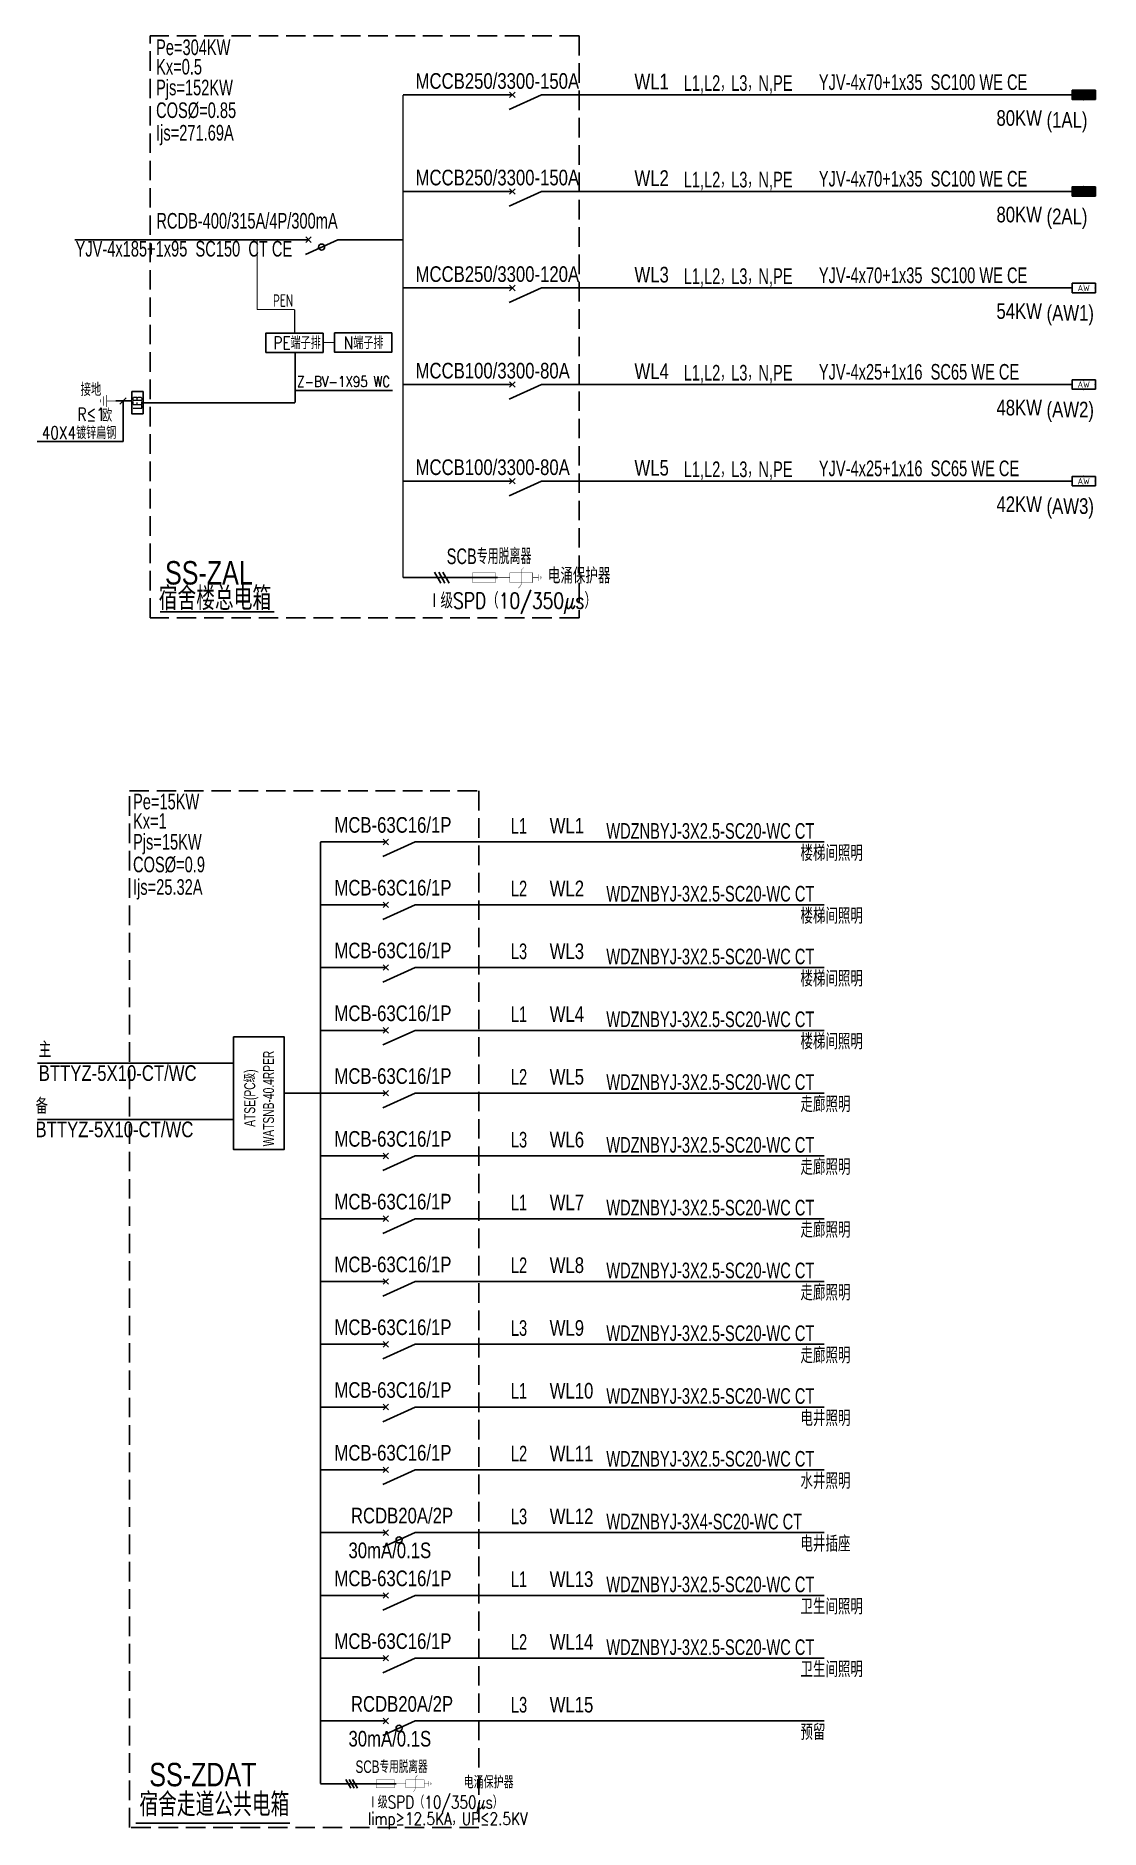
# Model space of a CAD drawing. Extents: x -9422388 to 15610651, y -1992469 to 953794.
# Drawn here: x 14149385 to 14176631, y -111109 to -65206 of the extents above; entities that cross this region are included whole.
import ezdxf
from ezdxf.enums import TextEntityAlignment as Align

# ---------------------------------------------------------------- set-up
doc = ezdxf.new("R2010")
doc.units = 0
doc.header["$LTSCALE"] = 1000
doc.linetypes.add('CENTER2', pattern=[28.575, 19.05, -3.175, 3.175, -3.175])
doc.linetypes.add('DASH', pattern=[0.35, 0.25, -0.1])
for name, color, linetype in [('007', 7, 'Continuous'), ('D_E_Text（强电文字）', 51, 'Continuous'), ('D_E_Wire（强电线缆）', 10, 'Continuous'), ('DX1', 2, 'Continuous'), ('ELEMENT', 3, 'Continuous'), ('EQUIP', 3, 'Continuous'), ('EQUIP-箱柜', 3, 'Continuous'), ('PUB_TEXT', 7, 'Continuous'), ('SIG_TEXT', 7, 'Continuous'), ('WIRE-应急', 1, 'DASH'), ('WIRE-接地', 4, 'TG_接地'), ('漏电断路器', 1, 'Continuous'), ('电气系统图', 6, 'Continuous'), ('系统图字', 2, 'Continuous'), ('虚线6', 1, 'Continuous')]:
    doc.layers.add(name, color=color, linetype=linetype)
doc.layers.add('ACS_COM', color=7, linetype='Continuous', lineweight=25)
doc.styles.add('7-1$0$HZ', font='xcsg.shx', dxfattribs={"width": 0.8, "bigfont": 'hztxt.shx'})
doc.styles.add('_COMPLEX', font='COMPLEX.shx')
doc.styles.add('_HZTXT', font='SIMPLEX', dxfattribs={"width": 0.8, "bigfont": 'HZTXT'})
doc.styles.add('_TEL_ATTDEF', font='GBENOR', dxfattribs={"width": 0.8, "height": 3, "bigfont": 'GBCBIG'})
doc.styles.add('_TEL_DIM', font='SIMPLEX', dxfattribs={"width": 0.8, "height": 3.5, "bigfont": 'HZTXT'})
doc.styles.add('FS1', font='tssdeng.shx', dxfattribs={"width": 0.7, "bigfont": 'hztxt.shx'})
doc.styles.add('HZTXT', font='romans.shx', dxfattribs={"width": 0.7, "bigfont": 'hztxt.shx'})
doc.styles.get("Standard").update_dxf_attribs({"font": 'gbenor.shx', "bigfont": 'gbcbig.shx'})
doc.styles.add('TG_LINETYPE', font='SIMPLEX', dxfattribs={"width": 0.8, "height": 3.5, "bigfont": 'HZTXT'})
doc.styles.add('ZSDZ', font='XCSG.SHX', dxfattribs={"width": 0.8, "height": 3.5, "bigfont": 'HZTXT.SHX'})
doc.styles.add('电气', font='_hysz.shx', dxfattribs={"width": 0.7, "bigfont": '_hyfs.shx'})
doc.linetypes.add('TG_接地', pattern='A,0.75,0,["/",TG_LINETYPE,S=0.05,R=-8.594367,X=-0.1,Y=-0.045],0.65,-0.13,0.13,-0.13', length=2)

msp = doc.modelspace()

# ---------------------------------------------------------------- texts
at = {"layer": 'ACS_COM', "color": 0, "style": 'FS1', "width": 0.7}
msp.add_text('PEN', height=321.300001, dxfattribs=at).set_placement((14155455.22013, -72143.45834))
at = {"layer": 'D_E_Text（强电文字）', "style": '电气', "width": 0.7}
for s, p in [('WATSNB-40.4RPER', (14155481.35707, -93630.85615)), ('ATSE(PC级)', (14155000.25126, -93131.22244))]:
    msp.add_text(s, height=280, rotation=90, dxfattribs=at).set_placement(p)
at = {"layer": 'DX1', "style": '7-1$0$HZ', "width": 0.7}
for s, height, p in [('Pe=304KW', 400.000036, (14152462.70413, -65698.26893)), ('Kx=0.5', 400.000036, (14152462.70413, -66196.55509)), ('Pjs=152KW', 400.000036, (14152462.70413, -66728.08377)), ('L1,L2，L3，N,PE', 400.0000595, (14165968.54847, -66613.72879)), ('Ijs=271.69A', 400.0000357, (14152462.70413, -67885.87557)), ('L1,L2，L3，N,PE', 400.0000595, (14165968.54847, -69085.23632)), ('RCDB-400/315A/4P/300mA', 400.0000357, (14152470.10809, -70140.12429)), ('YJV-4x185+1x95  SC150  CT CE', 400.0000357, (14150401.05864, -70855.77121)), ('L1,L2，L3，N,PE', 400.0000595, (14165968.54847, -71556.74386)), ('L1,L2，L3，N,PE', 400.0000595, (14165968.54847, -74028.25139)), ('L1,L2，L3，N,PE', 400.0000595, (14165968.54847, -76499.75892)), ('Pe=15KW', 400.000036, (14151872.52855, -85005.93765)), ('Kx=1', 400.000036, (14151872.52855, -85504.22381)), ('L1', 400.000059, (14161542.99366, -85629.46461)), ('Pjs=15KW', 400.000036, (14151872.52855, -86035.75249)), ('Ijs=25.32A', 400.000036, (14151872.52855, -87193.54429)), ('L2', 400.000059, (14161546.00881, -87232.2458)), ('L3', 400.000059, (14161546.00881, -88839.43107)), ('L1', 400.000059, (14161546.00881, -90446.61634)), ('L2', 400.000059, (14161546.00881, -92053.80162)), ('L3', 400.000059, (14161546.00881, -93660.98689)), ('L1', 400.000059, (14161546.00881, -95268.17216)), ('L2', 400.000059, (14161546.00881, -96875.35743)), ('L3', 400.000059, (14161546.00882, -98482.5427)), ('L1', 400.000059, (14161546.00882, -100089.72798)), ('L2', 400.000059, (14161546.00882, -101696.91325)), ('L3', 400.000059, (14161546.00882, -103304.09852)), ('L1', 400.000059, (14161546.00882, -104911.28379)), ('L2', 400.000059, (14161546.00882, -106518.46906)), ('L3', 400.000059, (14161546.00882, -108125.65433))]:
    msp.add_text(s, height=height, dxfattribs=at).set_placement(p)
for s, height, p in [('YJV-4x70+1x35  SC100 WE CE', 400.0000357, (14169429.34833, -66591.05515)), ('COS%%C=0.85', 400.0000357, (14152462.70413, -67308.98647)), ('YJV-4x70+1x35  SC100 WE CE', 400.0000357, (14169429.34833, -69062.56268)), ('YJV-4x70+1x35  SC100 WE CE', 400.0000357, (14169429.34833, -71534.07021)), ('YJV-4x25+1x16  SC65 WE CE', 400.0000357, (14169429.34833, -74005.57774)), ('YJV-4x25+1x16  SC65 WE CE', 400.0000357, (14169429.34833, -76477.08527)), ('WDZNBYJ-3X2.5-SC20-WC CT', 400.0000357, (14163988.93154, -85757.8095)), ('COS%%C=0.9', 400.000036, (14151872.52855, -86616.65519)), ('WDZNBYJ-3X2.5-SC20-WC CT', 400.0000357, (14163988.93154, -87364.99477)), ('WDZNBYJ-3X2.5-SC20-WC CT', 400.0000357, (14163988.93154, -88972.18005)), ('WDZNBYJ-3X2.5-SC20-WC CT', 400.0000357, (14163988.93154, -90579.36532)), ('WDZNBYJ-3X2.5-SC20-WC CT', 400.0000357, (14163988.93154, -92186.55059)), ('WDZNBYJ-3X2.5-SC20-WC CT', 400.0000357, (14163988.93154, -93793.73586)), ('WDZNBYJ-3X2.5-SC20-WC CT', 400.0000357, (14163988.93154, -95400.92113)), ('WDZNBYJ-3X2.5-SC20-WC CT', 400.0000357, (14163988.93154, -97008.10641)), ('WDZNBYJ-3X2.5-SC20-WC CT', 400.0000357, (14163988.93154, -98615.29168)), ('WDZNBYJ-3X2.5-SC20-WC CT', 400.0000357, (14163988.93154, -100222.47695)), ('WDZNBYJ-3X2.5-SC20-WC CT', 400.0000357, (14163988.93154, -101829.66222)), ('WDZNBYJ-3X4-SC20-WC CT', 400.0000357, (14163988.93154, -103436.84749)), ('WDZNBYJ-3X2.5-SC20-WC CT', 400.0000357, (14163988.93154, -105044.03276)), ('WDZNBYJ-3X2.5-SC20-WC CT', 400.0000357, (14163988.93154, -106651.21804))]:
    msp.add_text(s, height=height, rotation=359.999972679, dxfattribs=at).set_placement(p)
at = {"layer": 'PUB_TEXT', "color": 0, "style": '_HZTXT', "width": 0.8}
for s, height, p in [('接地', 330.480001, (14150530.75894, -74423.84352)), ('R≤1', 330.480001, (14150444.82529, -75058.67304)), ('欧', 330.48, (14151072.84949, -75084.04754))]:
    msp.add_text(s, height=height, dxfattribs=at).set_placement(p)
at = {"layer": 'SIG_TEXT', "style": '_TEL_DIM', "width": 0.8}
for s, height, p in [('PE端子排', 321.300001, (14155465.77937, -73225.17859)), ('N端子排', 321.300001, (14157269.18633, -73225.47238)), ('Z-BV-1X95 WC ', 275.4000009, (14156074.53173, -74193.29323)), ('40X4镀锌扁钢', 321.300001, (14149535.05151, -75527.05243))]:
    msp.add_text(s, height=height, dxfattribs=at).set_placement(p)
at = {"layer": '电气系统图', "color": 2, "style": 'ZSDZ', "width": 0.8}
for s, p in [('MCCB250/3300-150A', (14159105.9187, -66561.30517, -57182.51426)), ('WL1', (14164709.63197, -66575.67592, -57182.51426)), ('80KW', (14173976.68008, -67508.31041)), ('(1AL)', (14175259.54643, -67556.55127)), ('MCCB250/3300-150A', (14159105.9187, -69032.81271, -57182.51426)), ('WL2', (14164709.63197, -69047.18345, -57182.51426)), ('80KW', (14173976.68008, -69979.81795)), ('(2AL)', (14175259.54643, -70028.0588)), ('MCCB250/3300-120A', (14159105.9187, -71504.32024, -57182.51426)), ('WL3', (14164709.63197, -71518.69098, -57182.51426)), ('54KW', (14173976.68008, -72451.32548)), ('(AW1)', (14175259.54643, -72499.56633)), ('MCCB100/3300-80A', (14159105.9187, -73975.82777, -57182.51426)), ('WL4', (14164709.63197, -73990.19851, -57182.51426)), ('48KW', (14173976.68008, -74922.83301)), ('(AW2)', (14175259.54643, -74971.07386)), ('MCCB100/3300-80A', (14159105.9187, -76447.3353, -57182.51426)), ('WL5', (14164709.63197, -76461.70604, -57182.51426)), ('42KW', (14173976.68008, -77394.34054)), ('(AW3)', (14175259.54643, -77442.58139)), ('MCB-63C16/1P', (14157027.78516, -85604.14597, -57182.51426)), ('WL1', (14162538.913, -85623.11095, -57182.51426)), ('楼梯间照明', (14168958.31845, -86327.11131)), ('MCB-63C16/1P', (14157027.78516, -87211.33124, -57182.51426)), ('WL2', (14162538.913, -87230.29622, -57182.51426)), ('楼梯间照明', (14168958.31845, -87934.29658)), ('MCB-63C16/1P', (14157027.78516, -88818.51651, -57182.51426)), ('WL3', (14162538.913, -88837.48149, -57182.51426)), ('楼梯间照明', (14168958.31845, -89541.48185)), ('MCB-63C16/1P', (14157027.78516, -90425.70178, -57182.51426)), ('WL4', (14162538.913, -90444.66676, -57182.51426)), ('楼梯间照明', (14168958.31845, -91148.66712)), ('主', (14149458.56542, -91357.67802, -6779.29521)), ('BTTYZ-5X10-CT/WC', (14149458.56542, -91956.40557, -6779.29521)), ('MCB-63C16/1P', (14157027.78516, -92032.88705, -57182.51426)), ('WL5', (14162538.913, -92051.85203, -57182.51426)), ('备', (14149375.53435, -92799.25983, -6779.29521)), ('走廊照明', (14168958.31845, -92755.85239)), ('BTTYZ-5X10-CT/WC', (14149375.53435, -93397.98738, -6779.29521)), ('MCB-63C16/1P', (14157027.78516, -93640.07233, -57182.51426)), ('WL6', (14162538.91301, -93659.03731, -57182.51426)), ('走廊照明', (14168958.31845, -94363.03767)), ('MCB-63C16/1P', (14157027.78516, -95247.2576, -57182.51426)), ('WL7', (14162538.913, -95266.22258, -57182.51426)), ('走廊照明', (14168958.31845, -95970.22294)), ('MCB-63C16/1P', (14157027.78516, -96854.44287, -57182.51426)), ('WL8', (14162538.91301, -96873.40785, -57182.51426)), ('走廊照明', (14168958.31845, -97577.40821)), ('MCB-63C16/1P', (14157027.78516, -98461.62814, -57182.51426)), ('WL9', (14162538.91301, -98480.59312, -57182.51426)), ('走廊照明', (14168958.31845, -99184.59348)), ('MCB-63C16/1P', (14157027.78516, -100068.81341, -57182.51426)), ('WL10', (14162538.91301, -100087.77839, -57182.51426)), ('电井照明', (14168958.31845, -100791.77875)), ('MCB-63C16/1P', (14157027.78516, -101675.99868, -57182.51426)), ('WL11', (14162538.91301, -101694.96366, -57182.51426)), ('水井照明', (14168958.31845, -102398.96403)), ('RCDB20A/2P', (14157450.47025, -103283.18396, -57182.51426)), ('WL12', (14162538.91301, -103302.14894, -57182.51426)), ('电井插座', (14168958.31845, -104006.1493)), ('30mA/0.1S', (14157388.5008, -104173.68396, -57182.51426)), ('MCB-63C16/1P', (14157027.78516, -104890.36923, -57182.51426)), ('WL13', (14162538.91301, -104909.33421, -57182.51426)), ('卫生间照明', (14168958.31845, -105613.33457)), ('MCB-63C16/1P', (14157027.78516, -106497.5545, -57182.51426)), ('WL14', (14162538.91301, -106516.51948, -57182.51426)), ('卫生间照明', (14168958.31845, -107220.51984)), ('RCDB20A/2P', (14157450.47025, -108104.73977, -57182.51426)), ('WL15', (14162538.91301, -108123.70475, -57182.51426)), ('30mA/0.1S', (14157388.5008, -108995.23977, -57182.51426)), ('预留', (14168958.31845, -108827.70511))]:
    msp.add_text(s, height=400, dxfattribs=at).set_placement(p)
at = {"layer": '电气系统图', "color": 3, "style": '7-1$0$HZ', "width": 0.7}
for height, p in [(400.000036, (14159901.55886, -78728.03589)), (320.000029, (14157567.87605, -109671.26854))]:
    msp.add_text('SCB专用脱离器', height=height, rotation=359.999972679, dxfattribs=at).set_placement(p)
at = {"layer": '电气系统图', "color": 4, "style": 'ZSDZ', "width": 0.8}
for s, p in [('SS-ZAL', (14152691.55573, -79250.89799)), ('宿舍楼总电箱', (14152529.17808, -79906.35249)), ('SS-ZDAT', (14152288.76394, -110012.92538)), ('宿舍走道公共电箱', (14152033.75369, -110780.19162))]:
    msp.add_text(s, height=600, dxfattribs=at).set_placement(p)
at = {"layer": '系统图字', "style": 'HZTXT', "width": 0.8}
for s, height, p in [('电涌保护器', 400, (14162493.42015, -79224.8353)), ('Ⅰ级SPD（10/350μs）', 400, (14159424.09404, -79864.0912)), ('电涌保护器', 320, (14160335.68564, -110068.70808)), ('Ⅰ级SPD（10/350μs）', 320, (14157880.22474, -110580.1128)), ('limp≥12.5KA，UP≤2.5KV', 320, (14157880.22474, -111002.80409))]:
    msp.add_text(s, height=height, dxfattribs=at).set_placement(p)

# ---------------------------------------------------------------- blocks, each defined once
blk = doc.blocks.new('M_M7')
for p, q in [((-0.25, -0.2), (0, -0.75)), ((-0.047, -0.297), (0.047, -0.203)), ((-0.047, -0.203), (0.047, -0.297))]:
    blk.add_line(p, q)
for points in [[(0, 0), (0, -0.25)], [(0, -0.75), (0, -1)]]:
    blk.add_lwpolyline(points)
at = {"width": 0.8, "flags": 9}
blk.add_attdef('S', (0.25, -0.5), '', height=0.2, dxfattribs=at)
blk = doc.blocks.new('_LINKPT1')
blk.add_line((0, 0), (0, 0))
blk = doc.blocks.new('1J1E93HH')
for p, q in [((0.78, 0.4), (-0.78, 0.4)), ((-0.78, 0.4), (-0.78, -0.4)), ((0.78, -0.4), (0.78, 0.4)), ((-0.78, -0.4), (0.78, -0.4))]:
    blk.add_line(p, q)
at = {"const_width": 0.04}
blk.add_lwpolyline([(-0.78, 0.4), (-0.78, -0.4), (0.78, -0.4), (0.78, 0.4)], close=True, dxfattribs=at)
at = {"xscale": 0.002, "yscale": 0.002, "zscale": 0.002}
for p in [(-0.78, 0), (0, 0.4), (0.78, 0), (0, -0.4)]:
    blk.add_blockref('_LINKPT1', p, dxfattribs=at)
at = {"flags": 9}
blk.add_attdef('A', (0, 0), '', height=0.00002, dxfattribs=at)
at = {"style": '_COMPLEX', "width": 0.6, "flags": 8}
blk.add_attdef('$TEXT$', text='', height=0.52, dxfattribs=at).set_placement((1.22, 0), align=Align.MIDDLE_CENTER)
blk = doc.blocks.new('$TelecSys$00000008')
blk.add_line((0.4, 0.4), (-0.4, -0.4))
blk = doc.blocks.new('$element$00000390')
at = {"const_width": 0.0233}
for points in [[(0, 0), (0, -0.375)], [(-0.25, -0.375), (0.25, -0.375)], [(-0.188, -0.5), (0.188, -0.5)], [(-0.062, -0.625), (0.062, -0.625)]]:
    blk.add_lwpolyline(points, dxfattribs=at)
at = {"flags": 9}
blk.add_attdef('S', (0, 0), '', height=0.00000667, dxfattribs=at)
blk = doc.blocks.new('$equip$00002710')
for p, q in [((-0.75, 0.6), (-0.75, 0)), ((0.75, 0.6), (-0.75, 0.6)), ((-0.75, 0), (0.75, 0)), ((0.75, 0), (0.75, 0.6))]:
    blk.add_line(p, q)
at = {"const_width": 0.04}
blk.add_lwpolyline([(-0.75, 0.6), (-0.75, 0), (0.75, 0), (0.75, 0.6), (-0.75, 0.6), (-0.75, 0)], dxfattribs=at)
for p in [(-0.75, 0.3), (0, 0.6), (0, 0), (0.75, 0.3)]:
    blk.add_point(p)
at = {"color": 7, "style": '_TEL_DIM', "flags": 1}
for tag in ['REMARK', 'A']:
    blk.add_attdef(tag, text='', height=0.4, dxfattribs=at).set_placement((0, 0), align=Align.MIDDLE_CENTER)
at = {"color": 7, "style": '_TEL_DIM'}
blk.add_attdef('$TEXT$', text='', height=0.4, dxfattribs=at).set_placement((0, 0.3), align=Align.MIDDLE_CENTER)
blk = doc.blocks.new('*X41')
at = {"color": 0}
for p, q in [((-250, 33), (-83, 200)), ((-250, 68), (-118, 200)), ((-250, 104), (-154, 200)), ((-250, 139), (-189, 200)), ((-250, 174), (-224, 200)), ((-247, 0), (-47, 200)), ((-212, 0), (-12, 200)), ((-177, 0), (23, 200)), ((-141, 0), (59, 200)), ((-106, 0), (94, 200)), ((-71, 0), (129, 200)), ((-35, 0), (165, 200)), ((0, 0), (200, 200)), ((35, 0), (235, 200)), ((71, 0), (250, 179)), ((106, 0), (250, 144)), ((141, 0), (250, 109)), ((177, 0), (250, 73)), ((212, 0), (250, 38)), ((247, 0), (250, 3))]:
    blk.add_line(p, q, dxfattribs=at)
blk = doc.blocks.new('$equip$00002943')
for p, q in [((-0.75, 0.6), (-0.75, 0)), ((0.75, 0.6), (-0.75, 0.6)), ((-0.75, 0), (0.75, 0)), ((0.75, 0), (0.75, 0.6))]:
    blk.add_line(p, q)
for points, const_width in [([(-0.75, 0.3), (0.75, 0.3)], 0.6), ([(-0.75, 0.6), (-0.75, 0), (0.75, 0), (0.75, 0.6), (-0.75, 0.6), (-0.75, 0)], 0.04)]:
    blk.add_lwpolyline(points, dxfattribs=dict(const_width=const_width))
for p in [(-0.75, 0.3), (0, 0.6), (0, 0), (0.75, 0.3)]:
    blk.add_point(p)
at = {"xscale": 0.00300000000061118, "yscale": 0.00300000000061118, "zscale": 0.00300000000061118}
blk.add_blockref('*X41', (0, 0), dxfattribs=at)
at = {"color": 7, "style": '_TEL_DIM', "flags": 1}
for tag in ['A', 'REMARK']:
    blk.add_attdef(tag, text='', height=0.00002, dxfattribs=at).set_placement((0, 0), align=Align.MIDDLE_CENTER)

# ---------------------------------------------------------------- linework, layer by layer
for p, q in [((14156021.79058, -74282.21636), (14158515.29727, -74282.21636)), ((14151619.61288, -75591.2385), (14151619.61288, -74551.60763))]:
    msp.add_line(p, q)
for points in [[(14156737.54101, -72812.67628), (14156737.54101, -73309.39925), (14155276.05254, -73309.39925), (14155276.05254, -72812.67628)], [(14158495.70445, -72808.89004), (14158495.70445, -73305.61301), (14157034.21598, -73305.61301), (14157034.21598, -72808.89004)]]:
    msp.add_lwpolyline(points, close=True)
at = {"color": 4, "ltscale": 1.5}
for points, const_width in [([(14160560.61874, -79200.77462), (14160560.61874, -78948.77462), (14161148.61874, -78948.77462), (14161148.61874, -79200.77462)], 10), ([(14161515.63304, -79200.77462), (14161515.63304, -78948.77462), (14162103.63304, -78948.77462), (14162103.63304, -79200.77462)], 10), ([(14158095.12395, -110049.45953), (14158095.12395, -109847.85953), (14158565.52395, -109847.85953), (14158565.52395, -110049.45953)], 8), ([(14158859.13539, -110049.45953), (14158859.13539, -109847.85953), (14159329.53539, -109847.85953), (14159329.53539, -110049.45953)], 8)]:
    msp.add_lwpolyline(points, close=True, dxfattribs=dict(at, const_width=const_width))
for points, const_width in [([(14161737.21905, -79340.63223), (14161780.34371, -79297.50757, 0.1989123673), (14161809.63304, -79226.79689), (14161809.63304, -78922.64413, -0.1984321636), (14161838.79181, -78852.06424), (14161882.04702, -78808.64888)], 10), ([(14159036.4042, -110161.34562), (14159070.90393, -110126.84589, 0.1989123673), (14159094.33539, -110070.27735), (14159094.33539, -109826.95514, -0.1984321636), (14159117.66241, -109770.49123), (14159152.26657, -109735.75894)], 8)]:
    msp.add_lwpolyline(points, format="xyb", dxfattribs=dict(at, const_width=const_width))
for points, const_width in [([(14160415.72424, -79074.77462), (14160988.92359, -79074.77462)], 10), ([(14161515.63304, -79074.77462), (14160988.92359, -79074.77462)], 10), ([(14162106.30081, -79074.64056), (14162252.09296, -79074.64056)], 10), ([(14162252.13355, -79158.77462), (14162252.13355, -78990.77462)], 10), ([(14162294.13355, -79116.84165), (14162294.13355, -79032.70759)], 10), ([(14162336.09148, -79095.56752), (14162336.09148, -79053.50049)], 10), ([(14157979.20835, -109948.65952), (14158437.76783, -109948.65952)], 8), ([(14158859.13539, -109948.65952), (14158437.76783, -109948.65952)], 8), ([(14159331.66961, -109948.55228), (14159448.30333, -109948.55228)], 8), ([(14159448.3358, -110015.85953), (14159448.3358, -109881.45953)], 8), ([(14159481.9358, -109982.31315), (14159481.9358, -109915.0059)], 8), ([(14159515.50215, -109965.29385), (14159515.50215, -109931.64022)], 8)]:
    msp.add_lwpolyline(points, dxfattribs=dict(at, const_width=const_width))
at = {"layer": '007'}
msp.add_line((14149421.23873, -75591.2385), (14151619.61288, -75591.2385), dxfattribs=at)
at = {"layer": 'D_E_Wire（强电线缆）', "color": 3}
msp.add_lwpolyline([(14154447.99973, -90825.10647), (14155739.35466, -90825.10647), (14155739.35466, -93714.1427), (14154447.99973, -93714.1427)], close=True, dxfattribs=at)
at = {"layer": 'DX1', "color": 3}
for p, q in [((14150380.12117, -70424.50206), (14155988.58861, -70424.50206)), ((14155988.58861, -70424.50206), (14152274.55898, -70424.50206)), ((14157488.58861, -70424.50179), (14158784.56301, -70424.50206))]:
    msp.add_line(p, q, dxfattribs=at)
at = {"layer": 'ELEMENT'}
for centre in [(14156701.08864, -70612.00194), (14158683.26393, -103707.42136), (14158683.26393, -108528.97717)]:
    msp.add_circle(centre, 77.21809, dxfattribs=at)
at = {"layer": 'WIRE-应急', "linetype": 'Continuous', "const_width": 28.917}
for points in [[(14155049.98008, -72210.62912), (14155049.98008, -70424.50206)], [(14155049.98008, -72210.62912), (14156009.20059, -72210.62912)], [(14156009.20059, -72210.62912), (14156009.20059, -72812.67628)], [(14157034.21598, -73057.1201), (14156736.16523, -73057.1201)]]:
    msp.add_lwpolyline(points, dxfattribs=at)
at = {"layer": 'WIRE-接地', "linetype": 'CENTER2', "const_width": 41.31}
for points in [[(14156021.79058, -74596.30812), (14156021.79058, -73309.39925)], [(14151431.91306, -74551.60763), (14151838.00266, -74551.60763)], [(14152131.76266, -74596.30812), (14156021.79058, -74596.30812)]]:
    msp.add_lwpolyline(points, dxfattribs=at)
at = {"layer": '漏电断路器'}
for p, q in [((14159593.86766, -78937.20627), (14159752.7223, -79212.35058)), ((14159698.86766, -78937.20627), (14159857.7223, -79212.35058)), ((14159803.86766, -78937.20627), (14159962.7223, -79212.35058)), ((14157321.72309, -109838.60485), (14157448.8068, -110058.72029)), ((14157405.72309, -109838.60485), (14157532.8068, -110058.72029)), ((14157489.72309, -109838.60485), (14157616.8068, -110058.72029))]:
    msp.add_line(p, q, dxfattribs=at)
at = {"layer": '电气系统图', "color": 3}
for p, q in [((14161206.04687, -66717.24077), (14158784.56192, -66717.24077)), ((14161206.04687, -66717.24077), (14158784.56192, -66717.24077)), ((14162331.04642, -66717.24077), (14175910.79083, -66717.24077)), ((14161206.04687, -69188.7483), (14158784.56192, -69188.7483)), ((14161206.04687, -69188.7483), (14158784.56192, -69188.7483)), ((14162331.04642, -69188.7483), (14175910.79083, -69188.7483)), ((14161206.04687, -71660.25583), (14158784.56192, -71660.25583)), ((14161206.04687, -71660.25583), (14158784.56192, -71660.25583)), ((14162331.04642, -71660.25583), (14175910.79083, -71660.25583)), ((14161206.04687, -74131.76336), (14158784.56192, -74131.76336)), ((14161206.04687, -74131.76336), (14158784.56192, -74131.76336)), ((14162331.04642, -74131.76336), (14175910.79083, -74131.76337)), ((14161206.04686, -76603.27089), (14158784.56192, -76603.27089)), ((14161206.04686, -76603.27089), (14158784.56192, -76603.27089)), ((14162331.04642, -76603.27089), (14175910.79083, -76603.2709)), ((14161206.04687, -79074.77843), (14158784.56192, -79074.77843)), ((14156990.43335, -85840.88349), (14156674.2785, -85840.88349)), ((14157970.76389, -85840.88349), (14156990.43335, -85840.88349)), ((14159470.76389, -85840.8835), (14169563.62923, -85840.8835)), ((14156990.43335, -87448.06877), (14156674.2785, -87448.06877)), ((14157970.76389, -87448.06877), (14156990.43335, -87448.06877)), ((14159470.76389, -87448.06877), (14169563.62923, -87448.06877)), ((14156990.43335, -89055.25404), (14156674.2785, -89055.25404)), ((14157970.76389, -89055.25404), (14156990.43335, -89055.25404)), ((14159470.76389, -89055.25404), (14169563.62923, -89055.25404)), ((14156990.43335, -90662.43931), (14156674.2785, -90662.43931)), ((14157970.76389, -90662.43931), (14156990.43335, -90662.43931)), ((14159470.76389, -90662.43931), (14169563.62923, -90662.43931)), ((14154447.99973, -91500.62073), (14149429.43775, -91500.62073, 5826.09686)), ((14156674.2785, -92269.62458), (14155739.35466, -92269.62458)), ((14156990.43335, -92269.62458), (14156674.2785, -92269.62458)), ((14157970.76389, -92269.62458), (14156990.43335, -92269.62458)), ((14159470.76389, -92269.62458), (14169563.62923, -92269.62458)), ((14154447.99973, -92942.20253), (14149425.35672, -92942.20253, 5385.28595)), ((14156990.43335, -93876.80985), (14156674.2785, -93876.80985)), ((14157970.76389, -93876.80985), (14156990.43335, -93876.80985)), ((14159470.76389, -93876.80986), (14169563.62923, -93876.80986)), ((14156990.43335, -95483.99513), (14156674.2785, -95483.99513)), ((14157970.76389, -95483.99513), (14156990.43335, -95483.99513)), ((14159470.76389, -95483.99513), (14169563.62923, -95483.99513)), ((14156990.43335, -97091.1804), (14156674.2785, -97091.1804)), ((14157970.76389, -97091.1804), (14156990.43335, -97091.1804)), ((14159470.76389, -97091.1804), (14169563.62923, -97091.1804)), ((14156990.43335, -98698.36567), (14156674.2785, -98698.36567)), ((14157970.76389, -98698.36567), (14156990.43335, -98698.36567)), ((14159470.76389, -98698.36567), (14169563.62923, -98698.36567)), ((14156990.43335, -100305.55094), (14156674.2785, -100305.55094)), ((14157970.76389, -100305.55094), (14156990.43335, -100305.55094)), ((14159470.76389, -100305.55094), (14169563.62923, -100305.55094)), ((14156990.43335, -101912.73621), (14156674.2785, -101912.73621)), ((14157970.76389, -101912.73621), (14156990.43335, -101912.73621)), ((14159470.76389, -101912.73621), (14169563.62923, -101912.73621)), ((14156990.43335, -103519.92149), (14156674.2785, -103519.92149)), ((14157970.76389, -103519.92149), (14156990.43335, -103519.92149)), ((14159470.76389, -103519.92149), (14169563.62923, -103519.92149)), ((14156990.43335, -105127.10676), (14156674.2785, -105127.10676)), ((14157970.76389, -105127.10676), (14156990.43335, -105127.10676)), ((14159470.76389, -105127.10676), (14169563.62923, -105127.10676)), ((14156990.43335, -106734.29203), (14156674.2785, -106734.29203)), ((14157970.76389, -106734.29203), (14156990.43335, -106734.29203)), ((14159470.76389, -106734.29203), (14169563.62923, -106734.29203)), ((14156990.43335, -108341.4773), (14156674.2785, -108341.4773)), ((14157970.76389, -108341.4773), (14156990.43335, -108341.4773)), ((14159470.76389, -108341.4773), (14169563.62923, -108341.4773)), ((14158611.46645, -109948.66257), (14156674.2785, -109948.66257))]:
    msp.add_line(p, q, dxfattribs=at)
at = {"layer": '电气系统图', "color": 4}
for p, q in [((14152566.76042, -79946.49889), (14155489.69752, -79946.49889)), ((14151944.71309, -110954.30472), (14155890.05036, -110954.30472))]:
    msp.add_line(p, q, dxfattribs=at)
at = {"layer": '电气系统图', "color": 3, "const_width": 40}
for points in [[(14158784.56192, -79074.77843), (14158784.56192, -66717.24077)], [(14156674.2785, -109948.66257), (14156674.2785, -85840.88349)]]:
    msp.add_lwpolyline(points, dxfattribs=at)
at = {"layer": '虚线6', "linetype": 'DASH', "ltscale": 2}
for p, q in [((14152308.28381, -80102.04339), (14152308.28381, -65206.25912)), ((14163291.98477, -65206.25912), (14152308.28381, -65206.25912)), ((14163291.98477, -65206.25912), (14163291.98476, -80102.04339)), ((14163291.98476, -80102.04339), (14152308.28381, -80102.04339)), ((14151780.02122, -111068.10183), (14151780.02123, -84534.52416)), ((14151780.02123, -84534.52416), (14160728.10867, -84534.52416)), ((14160728.10867, -84534.52416), (14160728.10867, -111068.10183)), ((14160728.10867, -111068.10183), (14151780.02122, -111068.10183))]:
    msp.add_line(p, q, dxfattribs=at)

# ---------------------------------------------------------------- block references
at = {"layer": 'ELEMENT'}
for name, p, xscale, yscale, zscale, rotation in [('M_M7', (14161206.04687, -66717.24077), 1500.000000000024, 1500.000000000024, 1500.000000000024, 90.00001024528366), ('M_M7', (14161206.04687, -69188.7483), 1500.000000000024, 1500.000000000024, 1500.000000000024, 90.00001024528366), ('M_M7', (14161206.04687, -71660.25583), 1500.000000000024, 1500.000000000024, 1500.000000000024, 90.00001024528366), ('M_M7', (14161206.04687, -74131.76336), 1500.000000000024, 1500.000000000024, 1500.000000000024, 90.00001024528366), ('$element$00000390', (14151431.91306, -74551.60763), 619.6500019873492, 619.6500019873492, 619.6500019873492, 270), ('M_M7', (14161206.04686, -76603.27089), 1500.000000000024, 1500.000000000024, 1500.000000000024, 90.00001024528366), ('M_M7', (14157970.76389, -85840.88349), 1500.000000000024, 1500.000000000024, 1500.000000000024, 90.00001024528366), ('M_M7', (14157970.76389, -87448.06877), 1500.000000000024, 1500.000000000024, 1500.000000000024, 90.00001024528366), ('M_M7', (14157970.76389, -89055.25404), 1500.000000000024, 1500.000000000024, 1500.000000000024, 90.00001024528366), ('M_M7', (14157970.76389, -90662.43931), 1500.000000000024, 1500.000000000024, 1500.000000000024, 90.00001024528366), ('M_M7', (14157970.76389, -92269.62458), 1500.000000000024, 1500.000000000024, 1500.000000000024, 90.00001024528366), ('M_M7', (14157970.76389, -93876.80985), 1500.000000000024, 1500.000000000024, 1500.000000000024, 90.00001024528366), ('M_M7', (14157970.76389, -95483.99513), 1500.000000000024, 1500.000000000024, 1500.000000000024, 90.00001024528366), ('M_M7', (14157970.76389, -97091.1804), 1500.000000000024, 1500.000000000024, 1500.000000000024, 90.00001024528366), ('M_M7', (14157970.76389, -98698.36567), 1500.000000000024, 1500.000000000024, 1500.000000000024, 90.00001024528366), ('M_M7', (14157970.76389, -100305.55094), 1500.000000000024, 1500.000000000024, 1500.000000000024, 90.00001024528366), ('M_M7', (14157970.76389, -101912.73621), 1500.000000000024, 1500.000000000024, 1500.000000000024, 90.00001024528366), ('M_M7', (14157970.76389, -103519.92148), 1500.000000000024, 1500.000000000024, 1500.000000000024, 90.00001024528366), ('M_M7', (14157970.76389, -105127.10676), 1500.000000000024, 1500.000000000024, 1500.000000000024, 90.00001024528366), ('M_M7', (14157970.76389, -106734.29203), 1500.000000000024, 1500.000000000024, 1500.000000000024, 90.00001024528366), ('M_M7', (14157970.76389, -108341.4773), 1500.000000000024, 1500.000000000024, 1500.000000000024, 90.00001024528366)]:
    msp.add_blockref(name, p, dxfattribs=dict(at, xscale=xscale, yscale=yscale, zscale=zscale, rotation=rotation))
at = {"layer": 'ELEMENT', "color": 3, "xscale": 1500.000000000024, "yscale": 1500.000000000024, "zscale": 1500.000000000024, "rotation": 90.00001024528366}
msp.add_blockref('M_M7', (14155988.58861, -70424.50206), dxfattribs=at)
at = {"layer": 'EQUIP'}
ref = msp.add_blockref('1J1E93HH', (14151984.88266, -74596.30812), dxfattribs=dict(at, xscale=367.2000011777272, yscale=367.2000011777272, zscale=286.8750009200584, rotation=90))
ref.add_attrib('$TEXT$', 'LEB', dxfattribs={"layer": '0', "height": 220.320001, "rotation": 90, "style": '_COMPLEX', "width": 0.6, "flags": 8}).set_placement((14151984.88266, -74596.30812), align=Align.MIDDLE_CENTER)
at = {"layer": 'EQUIP-箱柜', "xscale": 400, "yscale": 400, "zscale": 400}
for p in [(14176210.79083, -66837.24077), (14176210.79083, -69308.7483)]:
    msp.add_blockref('$equip$00002943', p, dxfattribs=at)
at = {"layer": 'EQUIP-箱柜'}
ref = msp.add_blockref('$equip$00002710', (14176210.79083, -71780.25583), dxfattribs=dict(at, xscale=400, yscale=400, zscale=400))
ref.add_attrib('$TEXT$', 'AW', dxfattribs={"layer": '0', "color": 7, "height": 160, "style": '_TEL_ATTDEF'}).set_placement((14176210.79083, -71660.25583), align=Align.MIDDLE_CENTER)
ref = msp.add_blockref('$equip$00002710', (14176210.79083, -74251.76337), dxfattribs=dict(at, xscale=400, yscale=400, zscale=400))
ref.add_attrib('$TEXT$', 'AW', dxfattribs={"layer": '0', "color": 7, "height": 160, "style": '_TEL_ATTDEF'}).set_placement((14176210.79083, -74131.76337), align=Align.MIDDLE_CENTER)
ref = msp.add_blockref('$equip$00002710', (14176210.79083, -76723.2709), dxfattribs=dict(at, xscale=400, yscale=400, zscale=400))
ref.add_attrib('$TEXT$', 'AW', dxfattribs={"layer": '0', "color": 7, "height": 160, "style": '_TEL_ATTDEF'}).set_placement((14176210.79083, -76603.2709), align=Align.MIDDLE_CENTER)
at = {"layer": 'WIRE-接地', "xscale": 206.5500006624497, "yscale": 206.5500006624497, "zscale": 206.5500006624497}
msp.add_blockref('$TelecSys$00000008', (14151613.5681, -74551.60763), dxfattribs=at)

msp.set_redraw_order([(e.dxf.handle, doc.entitydb.next_handle()) for e in msp.query("TEXT MTEXT ATTDEF DIMENSION ARC_DIMENSION")])  # texts and dimensions are drawn at this point

doc.saveas('drawing.dxf')
